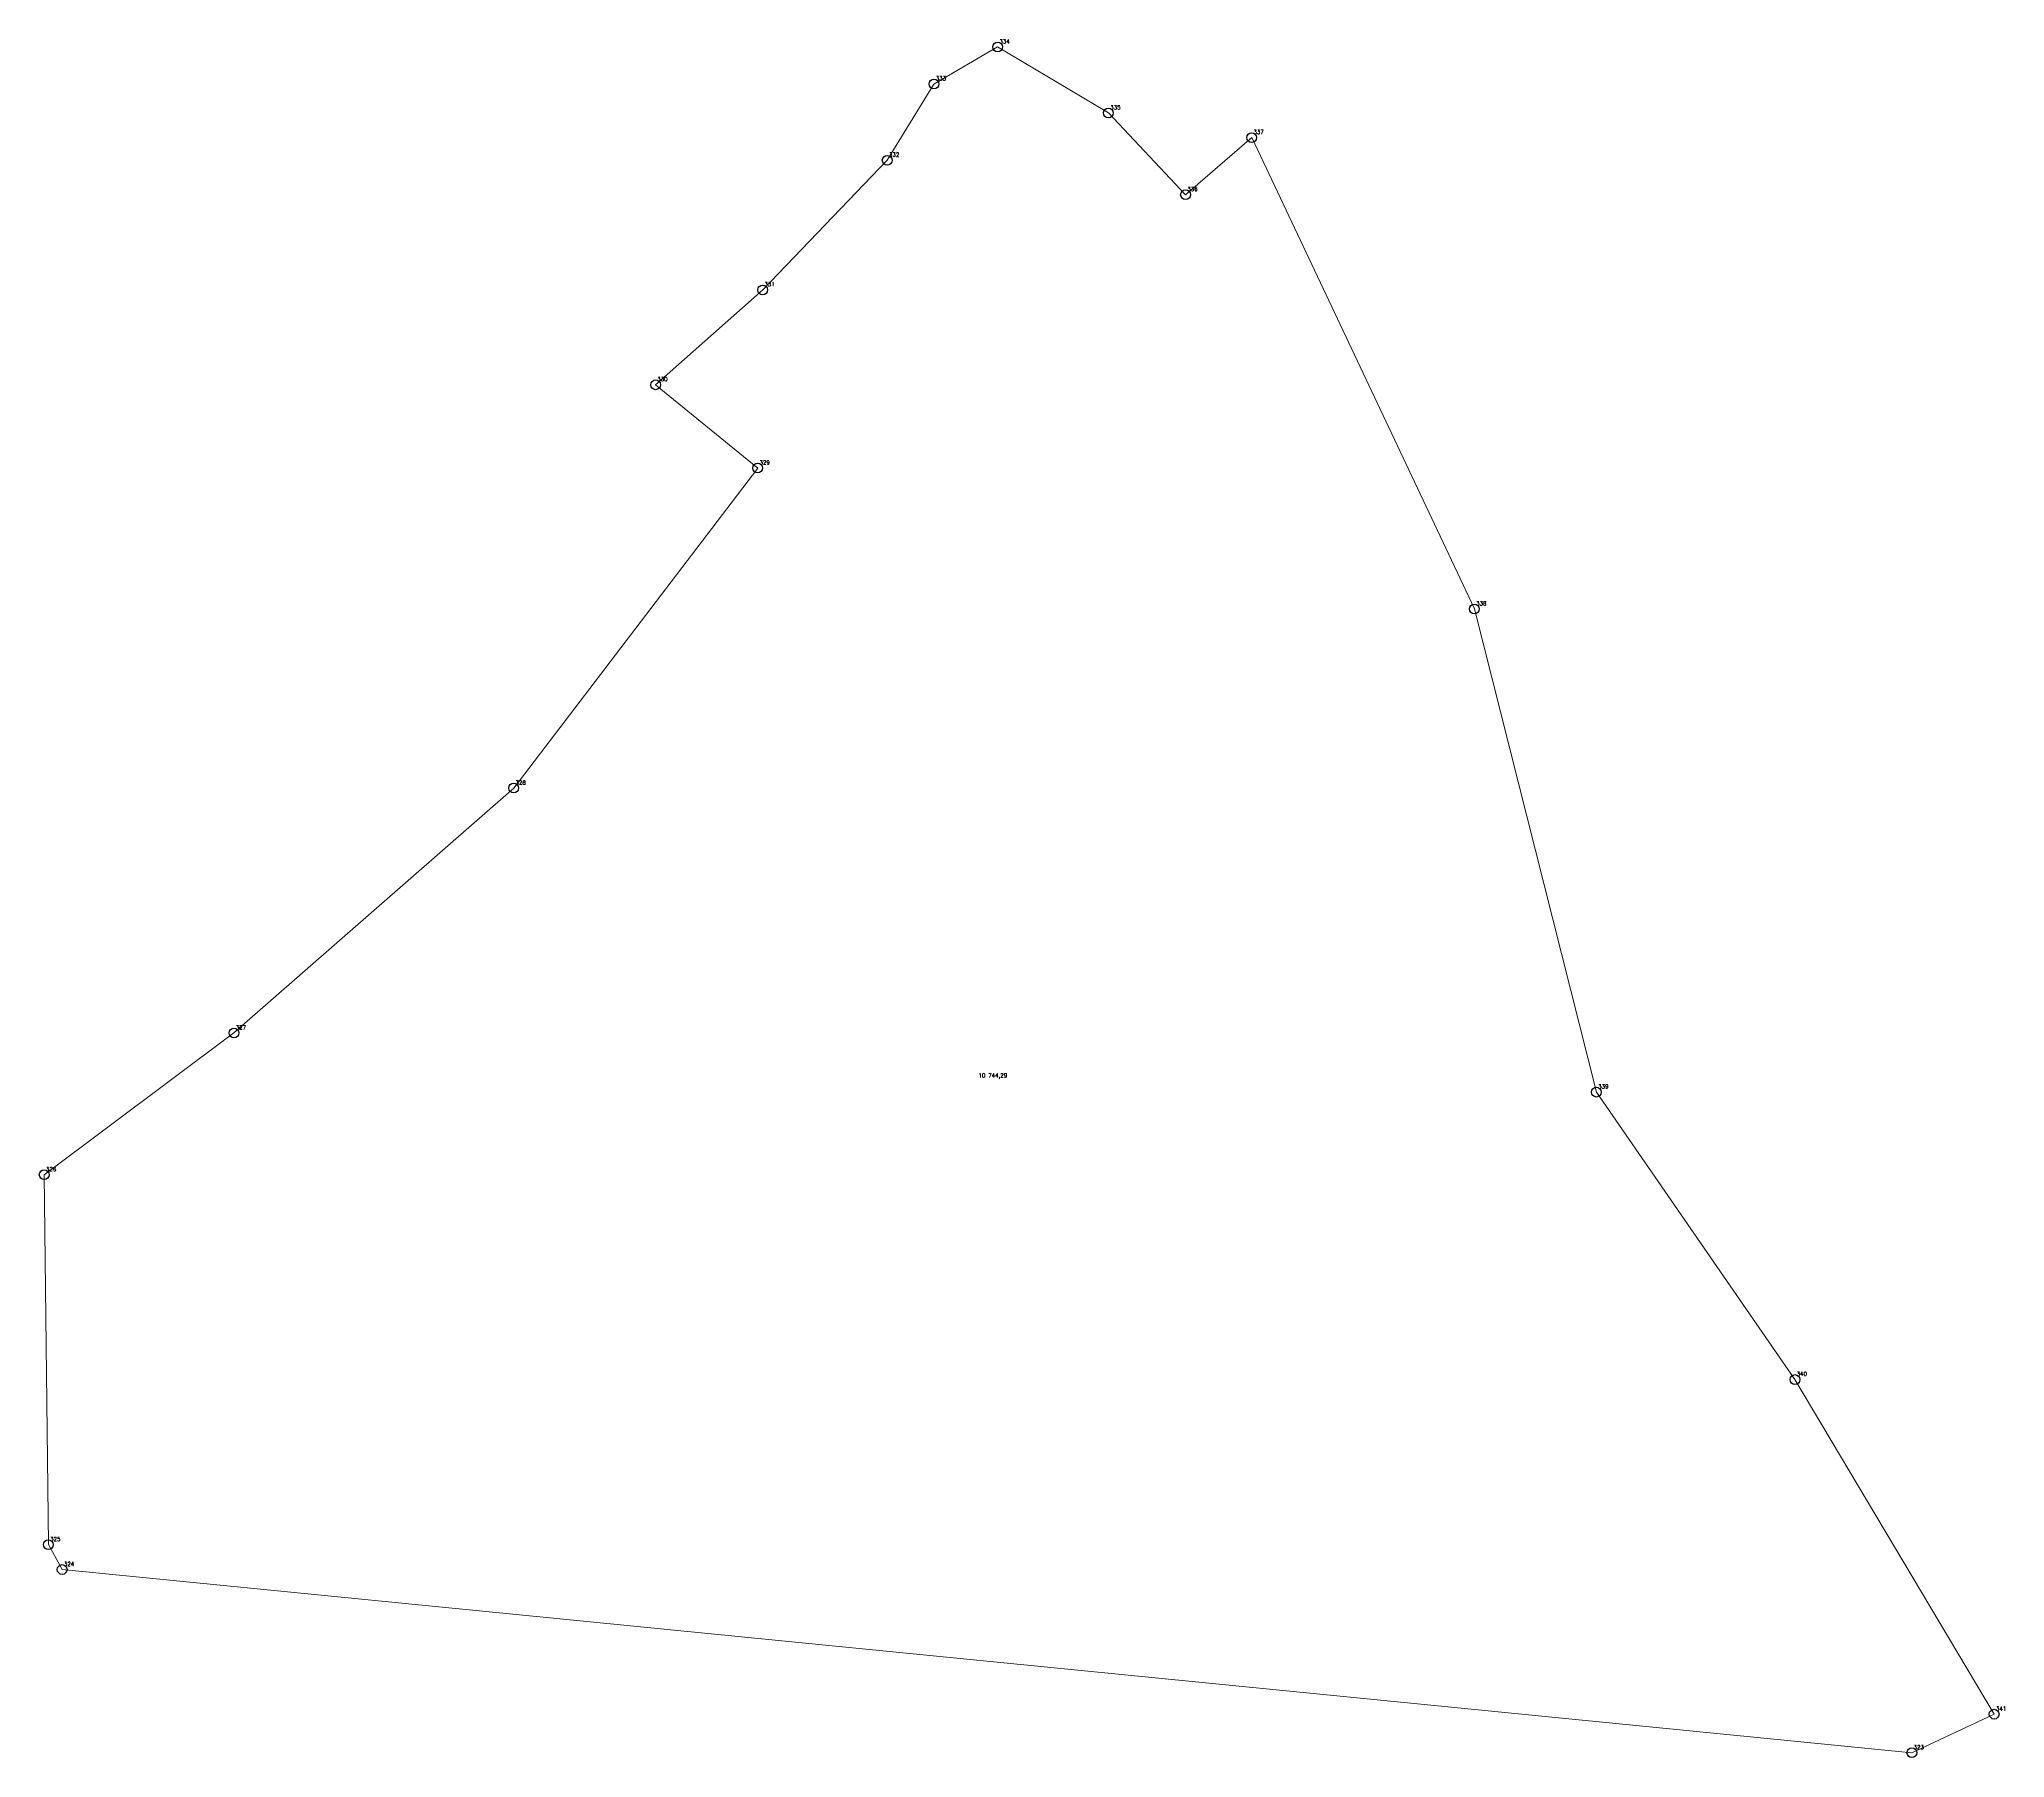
# Model space of a CAD drawing. Extents: x 1390702 to 1397851, y 355038 to 360644.
# Drawn here: x 1393406.3 to 1393557.2, y 357241.4 to 357373.4 of the extents above; entities that cross this region are included whole.
import ezdxf

# ---------------------------------------------------------------- set-up
doc = ezdxf.new("R2010")
doc.units = 0
doc.header["$PDMODE"] = 33
doc.header["$PDSIZE"] = 0.75
doc.layers.add('11 - фрагменты природного ландшафта', color=7, linetype='Continuous')
doc.styles.get("Standard").update_dxf_attribs({"font": 'simplex.shx'})

msp = doc.modelspace()

# ---------------------------------------------------------------- linework, layer by layer
at = {"layer": '11 - фрагменты природного ландшафта', "color": 7, "lineweight": 20}
msp.add_lwpolyline([(1393550.08, 357241.79), (1393408.05, 357255.86), (1393406.99, 357257.77), (1393406.67, 357286.18), (1393421.24, 357297.07), (1393442.72, 357315.87), (1393461.46, 357340.45), (1393453.62, 357346.84), (1393461.84, 357354.13), (1393471.4, 357364.08), (1393474.99, 357369.94), (1393479.88, 357372.79), (1393488.39, 357367.72), (1393494.31, 357361.44), (1393499.39, 357365.82), (1393516.49, 357329.63), (1393525.86, 357292.52), (1393541.1, 357270.45), (1393556.4, 357244.75), (1393550.08, 357241.79)], close=True, dxfattribs=at)
at = {"layer": '11 - фрагменты природного ландшафта'}
for p in [(1393479.88, 357372.79), (1393474.99, 357369.94), (1393488.39, 357367.72), (1393499.39, 357365.82), (1393471.4, 357364.08), (1393494.31, 357361.44), (1393461.84, 357354.13), (1393453.62, 357346.84), (1393461.46, 357340.45), (1393516.49, 357329.63), (1393442.72, 357315.87), (1393421.24, 357297.07), (1393525.86, 357292.52), (1393406.67, 357286.18), (1393541.1, 357270.45), (1393406.99, 357257.77), (1393408.05, 357255.86), (1393556.4, 357244.75), (1393550.08, 357241.79)]:
    msp.add_point(p, dxfattribs=at)

# ---------------------------------------------------------------- texts
at = {"layer": '11 - фрагменты природного ландшафта', "color": 7}
for s, p in [('334', (1393480.01, 357373.06)), ('333', (1393475.12, 357370.22)), ('335', (1393488.52, 357367.99)), ('337', (1393499.52, 357366.1)), ('332', (1393471.53, 357364.36)), ('336', (1393494.44, 357361.72)), ('331', (1393461.97, 357354.41)), ('330', (1393453.74, 357347.12)), ('329', (1393461.59, 357340.72)), ('338', (1393516.62, 357329.9)), ('328', (1393442.85, 357316.14)), ('327', (1393421.37, 357297.34)), ('10 744,29', (1393478.41, 357293.65)), ('339', (1393525.99, 357292.8)), ('326', (1393406.8, 357286.45)), ('340', (1393541.23, 357270.73)), ('325', (1393407.12, 357258.04)), ('324', (1393408.18, 357256.13)), ('341', (1393556.53, 357245.02)), ('323', (1393550.21, 357242.06))]:
    msp.add_text(s, height=0.311, dxfattribs=at).set_placement(p)

doc.saveas('drawing.dxf')
